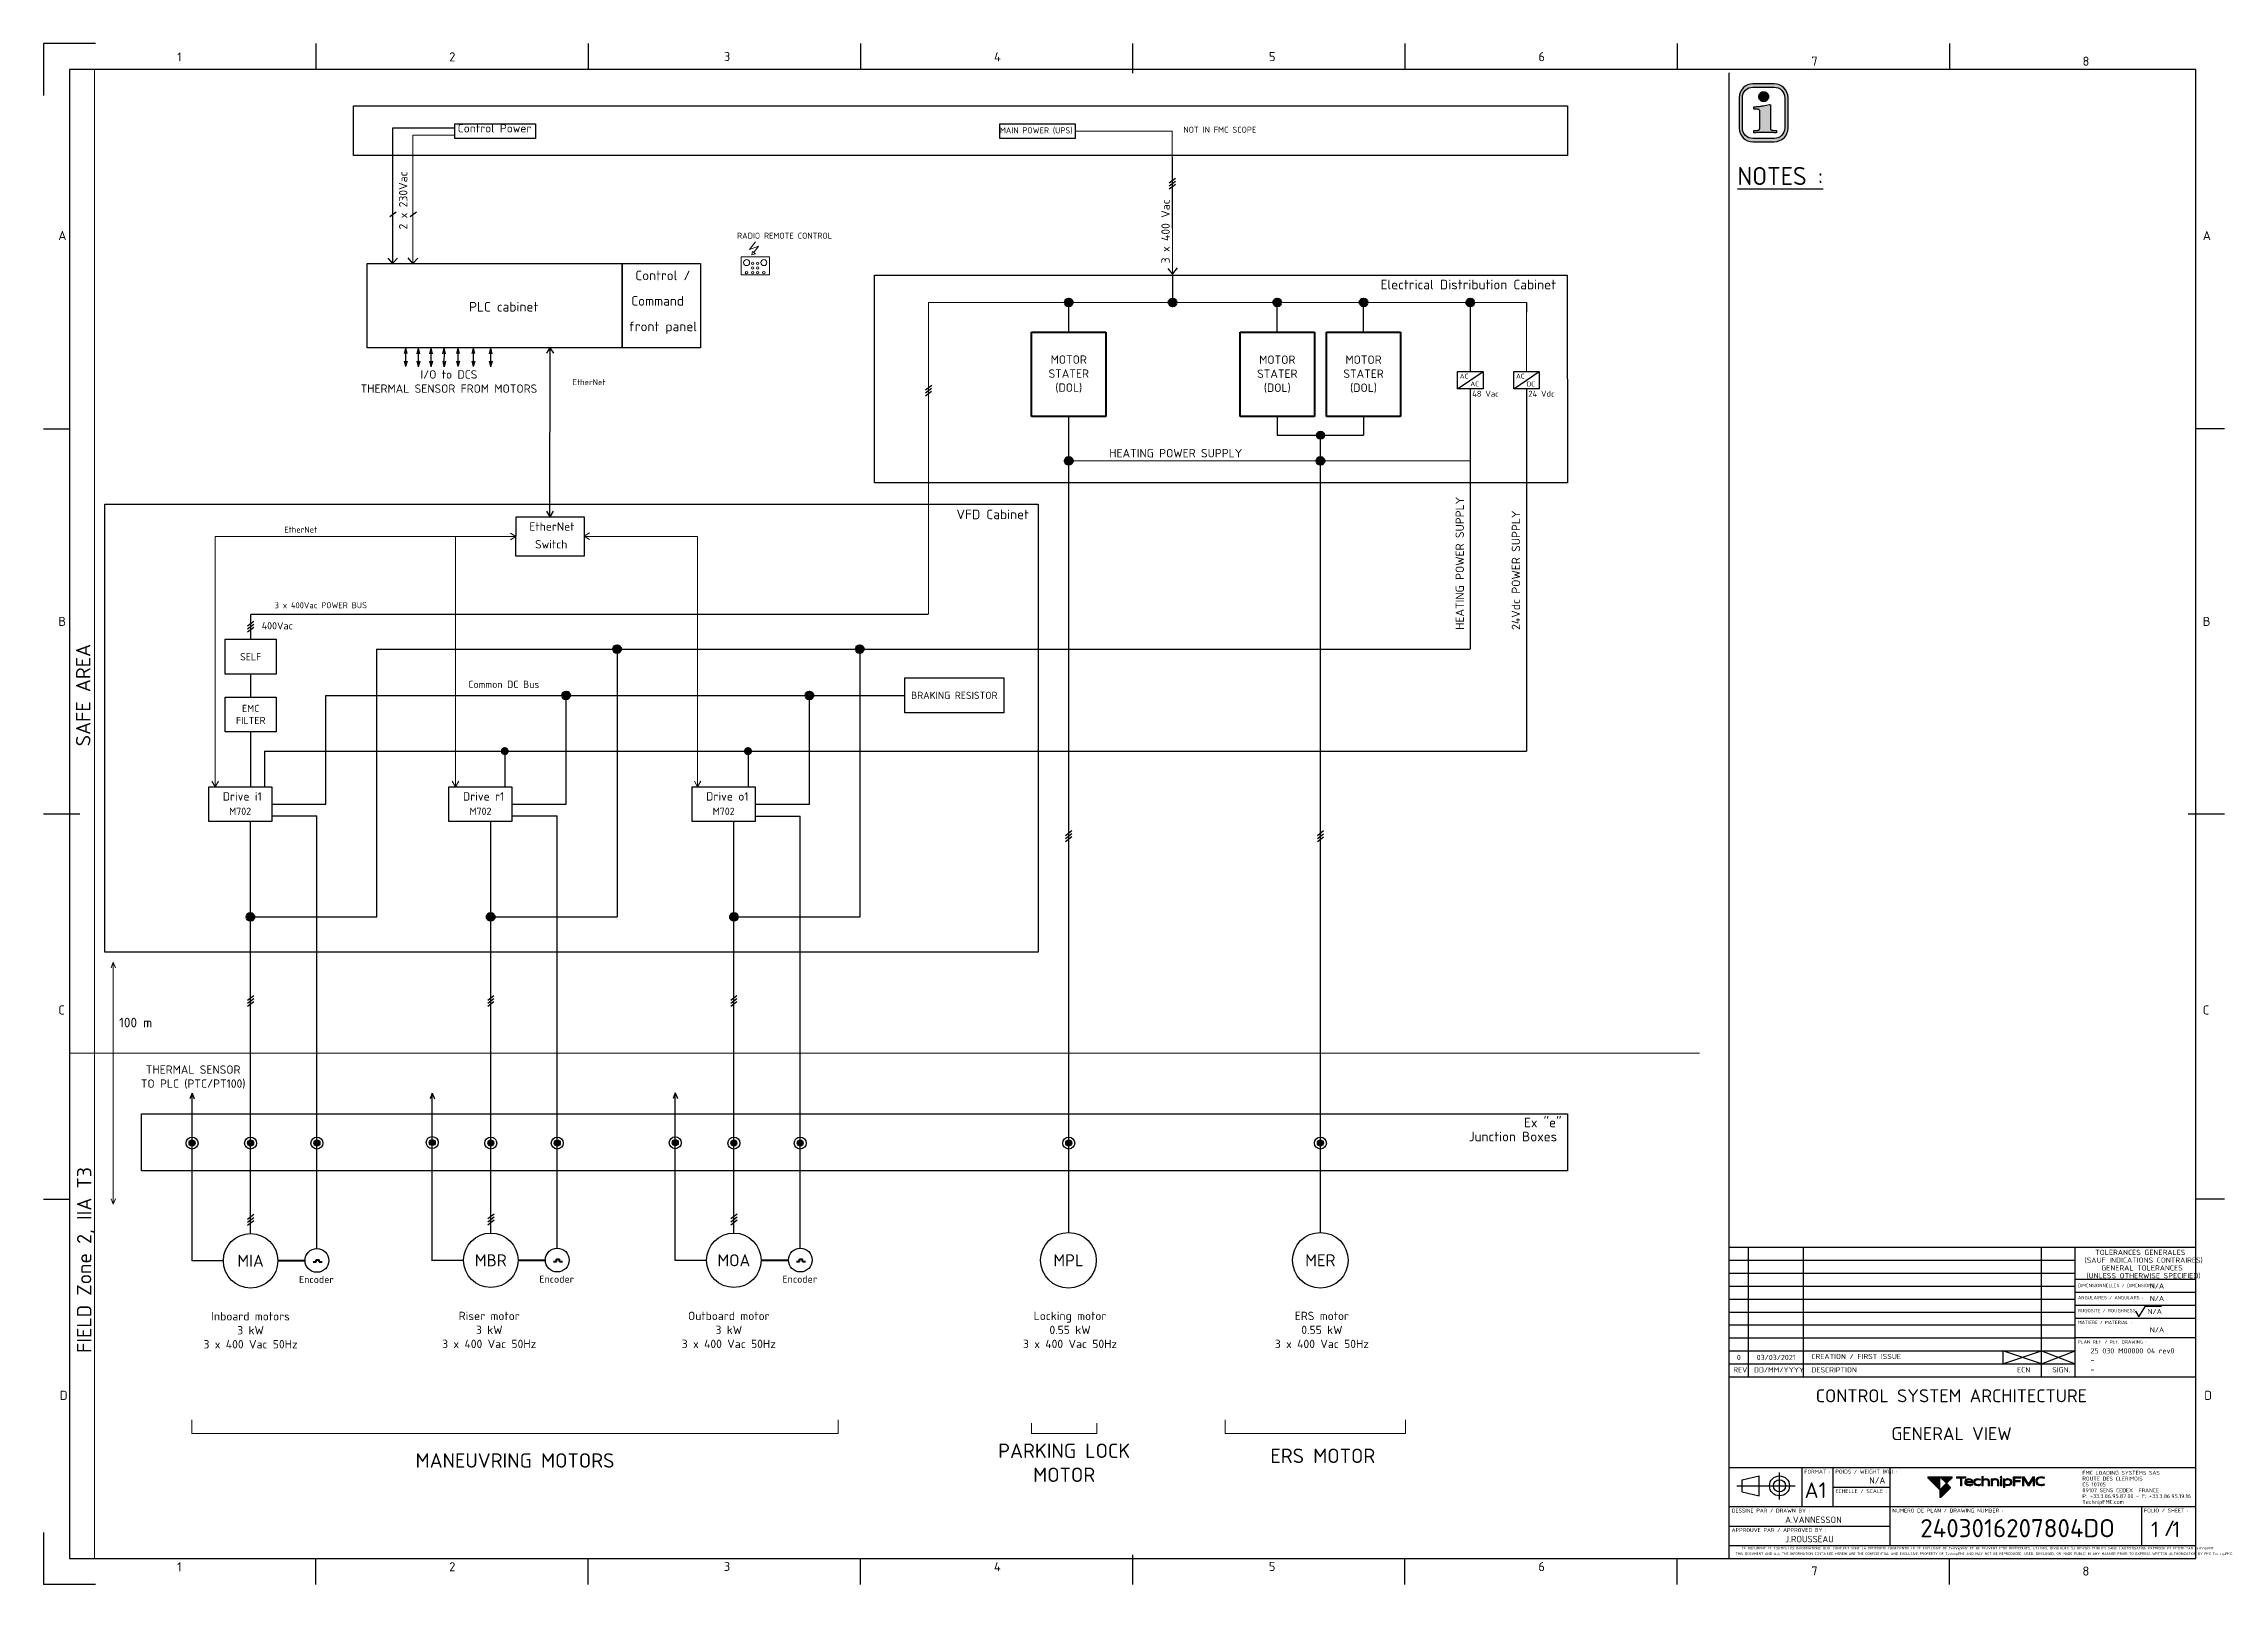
# Paper-space layout 'Layout1' of a CAD drawing. Extents: x 1.12 to 10.21, y 0.8 to 7.23.
# The model-space entities are those that its viewports show. They can reach past a viewport. Long polylines and large blocks are cut down to what shows.
import ezdxf
from ezdxf.enums import TextEntityAlignment as Align
from ezdxf.lldxf.tags import DXFTag

# ---------------------------------------------------------------- set-up
doc = ezdxf.new("R2010")
doc.units = 0
for name, pattern in [('Fin', [0]), ('PHANTOM2', [1.25, 0.625, -0.125, 0.125, -0.125, 0.125, -0.125]), ('Tiret', [1, 0.25, -0.25, 0.25, -0.25])]:
    doc.linetypes.add(name, pattern=pattern)
for name, color, linetype in [('01', 7, 'Continuous'), ('36', 7, 'Continuous'), ('37', 7, 'Continuous'), ('39', 7, 'Continuous'), ('A', 1, 'Fin'), ('Artwork', 7, 'Continuous'), ('CAVOTEC RADIO', 7, 'Continuous'), ('DCS', 40, 'Fin'), ('Défaut', 7, 'Continuous'), ('Ensembles', 4, 'Continuous'), ('ERS', 30, 'Continuous'), ('Level_2', 7, 'Continuous'), ('Locking Devices', 43, 'Continuous'), ('MAIN POWER', 1, 'Fin'), ('Maneuvre motion', 220, 'Continuous'), ('NOTES_INFOS', 7, 'Continuous'), ('PLC Network', 84, 'PHANTOM2'), ('PLC SIMPLE', 134, 'Continuous'), ('RED_14_THHN', 20, 'Continuous'), ('TEXTE', 7, 'Continuous'), ('WIRENO', 72, 'Continuous')]:
    doc.layers.add(name, color=color, linetype=linetype)
doc.styles.add('SEACAD_Solid_Edge_ANSIB', font='')
doc.styles.get("Standard").update_dxf_attribs({"font": 'isocpeur.ttf'})
doc.styles.get('SEACAD_Solid_Edge_ANSIB').set_extended_font_data('Solid Edge ANSI', bold=True)
tags = doc.linetypes.add('DASHDOT2', pattern=[12.7, 6.35, -3.175, 0, -3.175]).pattern_tags.tags
tags[10:11] = [DXFTag(74, 4), DXFTag(75, 0), DXFTag(340, '0'), DXFTag(46, 0.0), DXFTag(50, 0.0), DXFTag(44, 0.0), DXFTag(45, 0.0)]
tags[8:9] = [DXFTag(74, 4), DXFTag(75, 0), DXFTag(340, '0'), DXFTag(46, 0.0), DXFTag(50, 0.0), DXFTag(44, 0.0), DXFTag(45, 0.0)]
tags[6:7] = [DXFTag(74, 4), DXFTag(75, 0), DXFTag(340, '0'), DXFTag(46, 0.0), DXFTag(50, 0.0), DXFTag(44, 0.0), DXFTag(45, 0.0)]
tags[4:5] = [DXFTag(74, 4), DXFTag(75, 0), DXFTag(340, '0'), DXFTag(46, 0.0), DXFTag(50, 0.0), DXFTag(44, 0.0), DXFTag(45, 0.0)]
doc.linetypes.add('RAILS', pattern='A,0.15,[130,ltypeshp.shx,S=0.25,R=0,X=0,Y=0],0.15', length=0.3)

psp = doc.layouts.get("Layout1")

# ---------------------------------------------------------------- texts
at = {"layer": 'NOTES_INFOS', "color": 7, "linetype": 'Continuous', "style": 'SEACAD_Solid_Edge_ANSIB'}
psp.add_text('%%uNOTES :', height=0.07541, dxfattribs=at).set_placement((8.1809, 6.7115), align=Align.TOP_LEFT)

msp = doc.modelspace()

# ---------------------------------------------------------------- texts
msp.add_text('FIELD Zone 2, IIA T3', height=12, rotation=90).set_placement((96.7, 175.7), align=Align.MIDDLE_CENTER)
at = {"layer": 'A', "color": 1, "linetype": 'Continuous'}
msp.add_text('3 x 400Vac POWER BUS', height=5, dxfattribs=at).set_placement((255.5, 718.8))
at = {"layer": 'A', "color": 0}
for s, height, p in [('400Vac', 6, (244.7, 701.2)), ('Drive i1', 7, (212.2, 558.5)), ('Drive r1', 7, (412.4, 558.5)), ('Drive o1', 7, (615.1, 558.5)), ('Encoder', 6, (275.8, 156.5)), ('Encoder', 6, (476.1, 156.8)), ('Encoder', 6, (678.7, 156.8))]:
    msp.add_text(s, height=height, dxfattribs=at).set_placement(p)
for s, height, p in [('BRAKING RESISTOR', 6, (821.9, 646.2)), ('MIA', 10, (235.4, 175.1)), ('MBR', 10, (435.6, 175.5)), ('MOA', 10, (638.2, 175.5)), ('MPL', 10, (917.1, 175.5)), ('MER', 10, (1127, 175.5))]:
    msp.add_text(s, height=height, dxfattribs=at).set_placement(p, align=Align.MIDDLE_CENTER)
for p in [(226.7, 546.6), (427, 546.6), (629.7, 546.6)]:
    msp.add_text('M702', height=6, dxfattribs=at).set_placement(p, align=Align.CENTER)
at = {"layer": 'A', "color": 4}
msp.add_text('100 m', height=8, dxfattribs=at).set_placement((125.8, 369.6))
at = {"layer": 'A', "color": 0, "attachment_point": 5}
for s, width, insert, char_height in [('SELF', 40.893, (235.5, 678.4), 6), ('EMC\\PFILTER', 40.893, (235.5, 630.3), 6), ('Inboard motors\\P3 kW\\P3 x 400 Vac 50Hz', 104.557, (235.4, 117.2), 7), ('Riser motor\\P3 kW\\P3 x 400 Vac 50Hz', 104.557, (434.3, 117.5), 7), ('Outboard motor\\P3 kW\\P3 x 400 Vac 50Hz', 104.557, (634, 117.5), 7), ('Locking motor\\P0.55 kW\\P3 x 400 Vac 50Hz', 104.557, (918.4, 117.5), 7), ('ERS motor\\P0.55 kW\\P3 x 400 Vac 50Hz', 104.557, (1128.3, 117.5), 7)]:
    msp.add_mtext_dynamic_manual_height_columns(s, width=width, gutter_width=175, heights=[0], dxfattribs=dict(at, insert=insert, char_height=char_height))
at = {"layer": 'A', "color": 0, "linetype": 'Continuous', "lineweight": 13, "insert": (416.8, 658.4), "char_height": 6, "width": 184.282, "attachment_point": 1}
msp.add_mtext('Common DC Bus', dxfattribs=at)
at = {"layer": 'CAVOTEC RADIO', "lineweight": 13}
msp.add_text('RADIO REMOTE CONTROL', height=5, dxfattribs=at).set_placement((680.5, 1026.7), align=Align.CENTER)
at = {"layer": 'Ensembles'}
msp.add_text('Electrical Distribution Cabinet', height=8, dxfattribs=at).set_placement((1323.4, 984.5), align=Align.RIGHT)
for s, p in [('VFD Cabinet', (823.7, 793)), ('Ex "e" ', (1296.8, 286.3)), ('Junction Boxes', (1250.7, 274.6))]:
    msp.add_text(s, height=8, dxfattribs=at).set_placement(p)
at = {"layer": 'ERS', "color": 0}
msp.add_text('ERS MOTOR', height=12, dxfattribs=at).set_placement((1129.1, 6.6), align=Align.CENTER)
at = {"layer": 'Locking Devices', "color": 0, "insert": (913.5, 6.8), "char_height": 12, "attachment_point": 5}
msp.add_mtext_dynamic_manual_height_columns('PARKING LOCK \\PMOTOR', width=172.339, gutter_width=175, heights=[0], dxfattribs=at)
at = {"layer": 'MAIN POWER'}
for s, p in [('Control Power', (408, 1115.2)), ('HEATING POWER SUPPLY', (951.1, 844.5))]:
    msp.add_text(s, height=7, dxfattribs=at).set_placement(p)
at = {"layer": 'MAIN POWER', "color": 0}
for s, p in [('MAIN POWER (UPS) ', (859.9, 1114.5)), ('NOT IN FMC SCOPE', (1012.9, 1115))]:
    msp.add_text(s, height=5, dxfattribs=at).set_placement(p)
at = {"layer": 'MAIN POWER'}
for s, p in [('2 x 230Vac', (366.1, 1034.4)), ('3 x 400 Vac', (1001.5, 1006.2)), ('HEATING POWER SUPPLY', (1246.7, 700.8)), ('24Vdc POWER SUPPLY', (1293.5, 700.8))]:
    msp.add_text(s, height=7, rotation=90, dxfattribs=at).set_placement(p)
at = {"layer": 'MAIN POWER', "char_height": 7, "attachment_point": 2}
for insert in [(917.3, 929.5), (1091.1, 929.4), (1163, 929.4)]:
    msp.add_mtext_dynamic_manual_height_columns('MOTOR\\PSTATER\\P(DOL)', width=49.997, gutter_width=175, heights=[0], dxfattribs=dict(at, insert=insert))
at = {"layer": 'Maneuvre motion', "color": 7}
msp.add_text('MANEUVRING MOTORS', height=12, dxfattribs=at).set_placement((455.8, 2.7), align=Align.CENTER)
at = {"layer": 'PLC Network', "ltscale": 20}
for s, height, p in [('EtherNet', 5, (503.8, 904.7)), ('EtherNet ', 7, (467.7, 783.4)), ('Switch', 7, (472.5, 768.6))]:
    msp.add_text(s, height=height, dxfattribs=at).set_placement(p)
at = {"layer": 'PLC Network'}
msp.add_text('EtherNet', height=5, dxfattribs=at).set_placement((263.5, 781.8))
at = {"layer": 'PLC SIMPLE'}
for s, height, p in [('Control /', 8, (579, 992.1)), ('Command', 8, (574.6, 970.9)), ('front panel', 8, (579, 949.6)), ('I/O to DCS', 7, (400.7, 910.1)), ('THERMAL SENSOR FROM MOTORS', 7, (400.7, 898.3))]:
    msp.add_text(s, height=height, dxfattribs=at).set_placement(p, align=Align.CENTER)
msp.add_text('PLC cabinet', height=8, dxfattribs=at).set_placement((417.5, 966))
at = {"layer": 'PLC SIMPLE', "insert": (187.5, 337.9), "char_height": 7, "attachment_point": 2}
msp.add_mtext_dynamic_manual_height_columns('THERMAL SENSOR\\PTO PLC (PTC/PT100)', width=94.783, gutter_width=175, heights=[0], dxfattribs=at)
at = {"layer": 'RED_14_THHN'}
for s, height, p in [('AC', 4, (1243.2, 910.2)), ('AC', 4, (1290.1, 910.2)), ('AC', 4, (1252, 903.7)), ('48 Vac', 5, (1253.6, 895)), ('DC', 4, (1298.9, 903.7)), ('24 Vdc', 5, (1300.4, 895))]:
    msp.add_text(s, height=height, dxfattribs=at).set_placement(p)
at = {"layer": 'TEXTE'}
msp.add_text('SAFE AREA', height=12, rotation=90, dxfattribs=at).set_placement((95.9, 646.4), align=Align.MIDDLE_CENTER)

# ---------------------------------------------------------------- blocks, each defined once
blk = doc.blocks.new('INFO_LOGO')
at = {"layer": 'Level_2', "linetype": 'Continuous'}
h = blk.add_hatch(color=7, dxfattribs=at)
edge = h.paths.add_edge_path()
edge.add_line((-1.48, -2.81), (-1.48, -8.68))
edge.add_arc((1.19, -8.68), 2.67, 180, 270.0524)
edge.add_line((1.19, -11.35), (5.33, -11.34))
edge.add_arc((5.32, -8.68), 2.67, 270.0524, 360)
edge.add_line((7.99, -8.68), (7.99, -2.81))
edge.add_arc((5.32, -2.81), 2.67, 0, 90)
edge.add_line((5.32, -0.14), (1.19, -0.14))
edge.add_arc((1.19, -2.81), 2.67, 90, 180)
edge = h.paths.add_edge_path()
edge.add_line((-0.84, -2.81), (-0.84, -8.68))
edge.add_arc((1.19, -8.68), 2.03, 180, 270.0524)
edge.add_line((1.19, -10.71), (5.32, -10.71))
edge.add_arc((5.32, -8.68), 2.03, 270.0524, 360)
edge.add_line((7.35, -8.68), (7.35, -2.81))
edge.add_arc((5.32, -2.81), 2.03, 0, 90)
edge.add_line((5.32, -0.78), (1.19, -0.78))
edge.add_arc((1.19, -2.81), 2.03, 90, 180)
for points in [[(2.1, -5.06), (2.21, -5.07), (2.3, -5.09), (2.37, -5.12), (2.42, -5.16), (2.47, -5.22), (2.5, -5.3), (2.51, -5.4), (2.53, -5.53), (2.53, -5.68), (2.53, -5.87), (2.53, -5.87), (2.53, -8.4), (2.53, -8.48), (2.53, -8.56), (2.53, -8.62), (2.52, -8.68), (2.52, -8.74), (2.51, -8.79), (2.5, -8.83), (2.49, -8.87), (2.48, -8.91), (2.47, -8.95), (2.45, -8.98), (2.43, -9.01), (2.4, -9.04), (2.36, -9.06), (2.31, -9.08), (2.26, -9.1), (2.19, -9.11), (2.12, -9.13), (2.03, -9.14), (1.93, -9.14), (1.35, -9.17), (1.35, -9.6), (1.56, -9.59), (1.78, -9.59), (1.99, -9.58), (2.2, -9.58), (2.42, -9.57), (2.63, -9.57), (2.85, -9.57), (3.06, -9.56), (3.28, -9.56), (3.5, -9.56), (3.75, -9.56), (3.99, -9.56), (4.22, -9.57), (4.45, -9.57), (4.67, -9.57), (4.89, -9.58), (5.11, -9.58), (5.32, -9.59), (5.54, -9.59), (5.75, -9.6), (5.75, -9.17), (5.17, -9.14), (5.07, -9.14), (4.98, -9.13), (4.91, -9.11), (4.84, -9.1), (4.79, -9.08), (4.74, -9.06), (4.71, -9.04), (4.68, -9.01), (4.65, -8.98), (4.63, -8.95), (4.62, -8.91), (4.61, -8.87), (4.6, -8.83), (4.59, -8.79), (4.58, -8.74), (4.58, -8.68), (4.57, -8.62), (4.57, -8.56), (4.57, -8.48), (4.57, -8.4), (4.57, -4.18), (4.4, -4.11), (3.23, -4.36), (3.05, -4.4), (2.86, -4.43), (2.67, -4.46), (2.49, -4.49), (2.3, -4.51), (2.11, -4.53), (1.92, -4.55), (1.73, -4.57), (1.54, -4.59), (1.35, -4.6), (1.35, -5.02)], [(3.71, -3.47), (3.83, -3.39), (3.95, -3.29), (4.04, -3.18), (4.12, -3.06), (4.18, -2.93), (4.22, -2.78), (4.23, -2.63), (4.22, -2.46), (4.18, -2.31), (4.13, -2.17), (4.05, -2.04), (3.95, -1.93), (3.84, -1.84), (3.72, -1.76), (3.58, -1.71), (3.43, -1.67), (3.28, -1.66), (3.12, -1.67), (2.97, -1.71), (2.83, -1.76), (2.71, -1.84), (2.6, -1.93), (2.5, -2.04), (2.43, -2.17), (2.37, -2.31), (2.33, -2.46), (2.32, -2.63), (2.33, -2.78), (2.37, -2.93), (2.43, -3.06), (2.51, -3.18), (2.61, -3.29), (2.72, -3.39), (2.84, -3.47), (2.98, -3.52), (3.13, -3.56), (3.28, -3.57), (3.43, -3.56), (3.57, -3.52)]]:
    blk.add_hatch(color=7, dxfattribs=at).paths.add_polyline_path(points)
at = {"layer": 'Level_2', "color": 7, "linetype": 'Continuous'}
for points in [[(5.32, -0.14), (1.19, -0.14, 0.414214), (-1.48, -2.81), (-1.48, -8.68, 0.414482), (1.19, -11.35), (5.33, -11.34, 0.413946), (7.99, -8.68), (7.99, -2.81, 0.414214), (5.32, -0.14, 0.414214)], [(5.32, -10.71), (1.19, -10.71, -0.414482), (-0.84, -8.68), (-0.84, -2.81, -0.414214), (1.19, -0.78), (5.32, -0.78, -0.414214), (7.35, -2.81), (7.35, -8.68, -0.413946), (5.32, -10.71, -0.413946)]]:
    blk.add_lwpolyline(points, format="xyb", close=True, dxfattribs=at)
for points in [[(1.35, -9.6), (1.35, -9.17), (1.93, -9.14), (2.03, -9.14), (2.12, -9.13), (2.19, -9.11), (2.26, -9.1), (2.31, -9.08), (2.36, -9.06), (2.4, -9.04), (2.43, -9.01), (2.45, -8.98), (2.47, -8.95), (2.48, -8.91), (2.49, -8.87), (2.5, -8.83), (2.51, -8.79), (2.52, -8.74), (2.52, -8.68), (2.53, -8.62), (2.53, -8.56), (2.53, -8.48), (2.53, -8.4), (2.53, -5.87), (2.53, -5.87), (2.53, -5.68), (2.53, -5.53), (2.51, -5.4), (2.5, -5.3), (2.47, -5.22), (2.42, -5.16), (2.37, -5.12), (2.3, -5.09), (2.21, -5.07), (2.1, -5.06), (1.35, -5.02), (1.35, -4.6), (1.54, -4.59), (1.73, -4.57), (1.92, -4.55), (2.11, -4.53), (2.3, -4.51), (2.49, -4.49), (2.67, -4.46), (2.86, -4.43), (3.05, -4.4), (3.23, -4.36), (4.4, -4.11), (4.57, -4.18), (4.57, -8.4), (4.57, -8.48), (4.57, -8.56), (4.57, -8.62), (4.58, -8.68), (4.58, -8.74), (4.59, -8.79), (4.6, -8.83), (4.61, -8.87), (4.62, -8.91), (4.63, -8.95), (4.65, -8.98), (4.68, -9.01), (4.71, -9.04), (4.74, -9.06), (4.79, -9.08), (4.84, -9.1), (4.91, -9.11), (4.98, -9.13), (5.07, -9.14), (5.17, -9.14), (5.75, -9.17), (5.75, -9.6), (5.54, -9.59), (5.32, -9.59), (5.11, -9.58), (4.89, -9.58), (4.67, -9.57), (4.45, -9.57), (4.22, -9.57), (3.99, -9.56), (3.75, -9.56), (3.5, -9.56), (3.28, -9.56), (3.06, -9.56), (2.85, -9.57), (2.63, -9.57), (2.42, -9.57), (2.2, -9.58), (1.99, -9.58), (1.78, -9.59), (1.56, -9.59), (1.35, -9.6)], [(3.28, -3.57), (3.13, -3.56), (2.98, -3.52), (2.84, -3.47), (2.72, -3.39), (2.61, -3.29), (2.51, -3.18), (2.43, -3.06), (2.37, -2.93), (2.33, -2.78), (2.32, -2.63), (2.33, -2.46), (2.37, -2.31), (2.43, -2.17), (2.5, -2.04), (2.6, -1.93), (2.71, -1.84), (2.83, -1.76), (2.97, -1.71), (3.12, -1.67), (3.28, -1.66), (3.43, -1.67), (3.58, -1.71), (3.72, -1.76), (3.84, -1.84), (3.95, -1.93), (4.05, -2.04), (4.13, -2.17), (4.18, -2.31), (4.22, -2.46), (4.23, -2.63), (4.22, -2.78), (4.18, -2.93), (4.12, -3.06), (4.04, -3.18), (3.95, -3.29), (3.83, -3.39), (3.71, -3.47), (3.57, -3.52), (3.43, -3.56), (3.28, -3.57)]]:
    blk.add_lwpolyline(points, close=True, dxfattribs=at)
blk = doc.blocks.new('block 3')
at = {"layer": 'Artwork', "true_color": 0x231f20}
h = blk.add_hatch(color=250, dxfattribs=at)
h.dxf.hatch_style = 2
h.paths.add_polyline_path([(26.66, -22.56), (23.12, -22.56), (23.1, -23.08), (24.6, -23.08), (24.6, -25.98), (25.16, -25.98), (25.16, -23.08), (26.67, -23.08)])
h = blk.add_hatch(color=250, dxfattribs=at)
h.dxf.hatch_style = 2
edge = h.paths.add_edge_path()
edge.add_spline(control_points=[(27.87, -23.23), (26.92, -23.23), (26.3, -23.75), (26.3, -24.56), (26.3, -25.24), (26.6, -26.05), (28.02, -26.05), (28.47, -26.05), (28.85, -25.96), (29.21, -25.77), (29.21, -25.77), (29.27, -25.75), (29.27, -25.75), (29.27, -25.75), (29.2, -25.29), (29.2, -25.29), (29.2, -25.29), (29.09, -25.34), (29.09, -25.34), (28.75, -25.49), (28.42, -25.56), (28.06, -25.56), (27.34, -25.56), (26.94, -25.32), (26.85, -24.83), (26.85, -24.83), (29.33, -24.83), (29.33, -24.83), (29.33, -24.83), (29.36, -24.68), (29.36, -24.68), (29.38, -24.63), (29.38, -24.55), (29.38, -24.51), (29.38, -23.75), (28.77, -23.23), (27.87, -23.23)], knot_values=[0, 0, 0, 0, 1, 1, 1, 2, 2, 2, 3, 3, 3, 4, 4, 4, 5, 5, 5, 6, 6, 6, 7, 7, 7, 8, 8, 8, 9, 9, 9, 10, 10, 10, 11, 11, 11, 12, 12, 12, 12], degree=3, periodic=0)
edge = h.paths.add_edge_path()
edge.add_spline(control_points=[(26.84, -24.34), (26.92, -23.93), (27.28, -23.71), (27.87, -23.71), (28.43, -23.71), (28.81, -23.95), (28.87, -24.34), (28.87, -24.34), (26.84, -24.34), (26.84, -24.34)], knot_values=[0, 0, 0, 0, 1, 1, 1, 2, 2, 2, 3, 3, 3, 3], degree=3, periodic=0)
h = blk.add_hatch(color=250, dxfattribs=at)
h.dxf.hatch_style = 2
edge = h.paths.add_edge_path()
edge.add_spline(control_points=[(32.19, -25.35), (31.98, -25.48), (31.67, -25.56), (31.34, -25.56), (30.59, -25.56), (30.22, -25.25), (30.22, -24.63), (30.22, -24.02), (30.58, -23.73), (31.34, -23.73), (31.62, -23.73), (31.92, -23.79), (32.17, -23.9), (32.17, -23.9), (32.28, -23.94), (32.28, -23.94), (32.28, -23.94), (32.33, -23.45), (32.33, -23.45), (32.33, -23.45), (32.27, -23.43), (32.27, -23.43), (31.97, -23.3), (31.62, -23.24), (31.27, -23.24), (30.25, -23.24), (29.67, -23.75), (29.67, -24.63), (29.67, -25.53), (30.25, -26.05), (31.27, -26.05), (31.66, -26.05), (32.05, -25.95), (32.32, -25.78), (32.32, -25.78), (32.37, -25.75), (32.37, -25.75), (32.37, -25.75), (32.31, -25.28), (32.31, -25.28), (32.31, -25.28), (32.19, -25.35), (32.19, -25.35)], knot_values=[0, 0, 0, 0, 1, 1, 1, 2, 2, 2, 3, 3, 3, 4, 4, 4, 5, 5, 5, 6, 6, 6, 7, 7, 7, 8, 8, 8, 9, 9, 9, 10, 10, 10, 11, 11, 11, 12, 12, 12, 13, 13, 13, 14, 14, 14, 14], degree=3, periodic=0)
h = blk.add_hatch(color=250, dxfattribs=at)
h.dxf.hatch_style = 2
edge = h.paths.add_edge_path()
edge.add_spline(control_points=[(34.47, -23.23), (34.07, -23.23), (33.7, -23.35), (33.43, -23.56), (33.43, -23.56), (33.43, -23.39), (33.43, -23.39), (33.43, -23.39), (33.43, -22.37), (33.43, -22.37), (33.43, -22.37), (32.9, -22.42), (32.9, -22.42), (32.9, -22.42), (32.9, -25.98), (32.9, -25.98), (32.9, -25.98), (33.43, -25.98), (33.43, -25.98), (33.43, -25.98), (33.43, -24.09), (33.43, -24.09), (33.59, -23.91), (33.96, -23.73), (34.38, -23.73), (35, -23.73), (35.31, -23.97), (35.31, -24.47), (35.31, -24.47), (35.31, -25.98), (35.31, -25.98), (35.31, -25.98), (35.84, -25.98), (35.84, -25.98), (35.84, -25.98), (35.84, -24.47), (35.84, -24.47), (35.84, -23.67), (35.35, -23.23), (34.47, -23.23)], knot_values=[0, 0, 0, 0, 1, 1, 1, 2, 2, 2, 3, 3, 3, 4, 4, 4, 5, 5, 5, 6, 6, 6, 7, 7, 7, 8, 8, 8, 9, 9, 9, 10, 10, 10, 11, 11, 11, 12, 12, 12, 13, 13, 13, 13], degree=3, periodic=0)
h = blk.add_hatch(color=250, dxfattribs=at)
h.dxf.hatch_style = 2
edge = h.paths.add_edge_path()
edge.add_spline(control_points=[(38.02, -23.23), (37.6, -23.23), (37.2, -23.36), (36.92, -23.58), (36.92, -23.58), (36.85, -23.27), (36.85, -23.27), (36.85, -23.27), (36.45, -23.3), (36.45, -23.3), (36.45, -23.3), (36.45, -25.98), (36.45, -25.98), (36.45, -25.98), (36.98, -25.98), (36.98, -25.98), (36.98, -25.98), (36.98, -24.09), (36.98, -24.09), (37.2, -23.86), (37.62, -23.73), (37.93, -23.73), (38.56, -23.73), (38.86, -23.97), (38.86, -24.47), (38.86, -24.47), (38.86, -25.98), (38.86, -25.98), (38.86, -25.98), (39.39, -25.98), (39.39, -25.98), (39.39, -25.98), (39.39, -24.47), (39.39, -24.47), (39.39, -23.67), (38.9, -23.23), (38.02, -23.23)], knot_values=[0, 0, 0, 0, 1, 1, 1, 2, 2, 2, 3, 3, 3, 4, 4, 4, 5, 5, 5, 6, 6, 6, 7, 7, 7, 8, 8, 8, 9, 9, 9, 10, 10, 10, 11, 11, 11, 12, 12, 12, 12], degree=3, periodic=0)
h = blk.add_hatch(color=250, dxfattribs=at)
h.dxf.hatch_style = 2
edge = h.paths.add_edge_path()
edge.add_spline(control_points=[(40.58, -22.64), (40.58, -22.81), (40.45, -22.94), (40.28, -22.94), (40.12, -22.94), (39.98, -22.81), (39.98, -22.64), (39.98, -22.48), (40.12, -22.34), (40.28, -22.34), (40.45, -22.34), (40.58, -22.48), (40.58, -22.64)], knot_values=[0, 0, 0, 0, 1, 1, 1, 2, 2, 2, 3, 3, 3, 4, 4, 4, 4], degree=3, periodic=0)
h = blk.add_hatch(color=250, dxfattribs=at)
h.dxf.hatch_style = 2
h.paths.add_polyline_path([(40.01, -25.98), (40.54, -25.98), (40.54, -25.84), (40.54, -23.27), (40.01, -23.31)])
h = blk.add_hatch(color=250, dxfattribs=at)
h.dxf.hatch_style = 2
edge = h.paths.add_edge_path()
edge.add_spline(control_points=[(42.88, -23.23), (42.42, -23.23), (42.03, -23.35), (41.73, -23.58), (41.73, -23.58), (41.66, -23.29), (41.66, -23.29), (41.66, -23.29), (41.24, -23.31), (41.24, -23.31), (41.24, -23.31), (41.24, -26.64), (41.24, -26.64), (41.24, -26.64), (41.79, -26.64), (41.79, -26.64), (41.79, -26.64), (41.79, -25.9), (41.79, -25.9), (41.79, -25.9), (41.79, -25.74), (41.79, -25.74), (42.05, -25.94), (42.4, -26.05), (42.84, -26.05), (43.85, -26.05), (44.41, -25.55), (44.41, -24.64), (44.41, -23.72), (43.88, -23.23), (42.88, -23.23)], knot_values=[0, 0, 0, 0, 1, 1, 1, 2, 2, 2, 3, 3, 3, 4, 4, 4, 5, 5, 5, 6, 6, 6, 7, 7, 7, 8, 8, 8, 9, 9, 9, 10, 10, 10, 10], degree=3, periodic=0)
edge = h.paths.add_edge_path()
edge.add_spline(control_points=[(43.87, -24.65), (43.87, -25.27), (43.51, -25.57), (42.76, -25.57), (42.21, -25.57), (41.92, -25.36), (41.79, -25.21), (41.79, -25.21), (41.79, -24.09), (41.79, -24.09), (42.02, -23.85), (42.36, -23.73), (42.81, -23.73), (43.52, -23.73), (43.87, -24.03), (43.87, -24.65)], knot_values=[0, 0, 0, 0, 1, 1, 1, 2, 2, 2, 3, 3, 3, 4, 4, 4, 5, 5, 5, 5], degree=3, periodic=0)
h = blk.add_hatch(color=250, dxfattribs=at)
h.dxf.hatch_style = 2
h.paths.add_polyline_path([(47.59, -23.99), (45.54, -23.99), (45.54, -23.09), (48.01, -23.09), (48, -22.56), (44.98, -22.56), (44.97, -25.98), (45.54, -25.98), (45.54, -24.52), (47.6, -24.52)])
h = blk.add_hatch(color=250, dxfattribs=at)
h.dxf.hatch_style = 2
h.paths.add_polyline_path([(50.88, -25.32), (49.18, -22.56), (48.59, -22.56), (48.59, -25.98), (49.11, -25.98), (49.11, -23.49), (49.11, -23.45), (50.68, -25.98), (51.07, -25.98), (52.62, -23.45), (52.64, -23.42), (52.64, -25.98), (53.17, -25.98), (53.17, -22.56), (52.58, -22.56)])
h = blk.add_hatch(color=250, dxfattribs=at)
h.dxf.hatch_style = 2
edge = h.paths.add_edge_path()
edge.add_spline(control_points=[(56.91, -25.27), (56.91, -25.27), (56.81, -25.31), (56.81, -25.31), (56.47, -25.46), (56.12, -25.53), (55.77, -25.53), (54.68, -25.53), (54.22, -25.15), (54.22, -24.26), (54.22, -23.4), (54.69, -23.02), (55.74, -23.02), (56.11, -23.02), (56.5, -23.09), (56.8, -23.2), (56.8, -23.2), (56.9, -23.24), (56.9, -23.24), (56.9, -23.24), (56.98, -22.73), (56.98, -22.73), (56.98, -22.73), (56.92, -22.7), (56.92, -22.7), (56.66, -22.6), (56.18, -22.5), (55.74, -22.5), (54, -22.5), (53.64, -23.45), (53.64, -24.26), (53.64, -25.43), (54.36, -26.05), (55.72, -26.05), (56.2, -26.05), (56.66, -25.91), (56.94, -25.78), (56.94, -25.78), (57, -25.75), (57, -25.75), (57, -25.75), (56.91, -25.27), (56.91, -25.27)], knot_values=[0, 0, 0, 0, 1, 1, 1, 2, 2, 2, 3, 3, 3, 4, 4, 4, 5, 5, 5, 6, 6, 6, 7, 7, 7, 8, 8, 8, 9, 9, 9, 10, 10, 10, 11, 11, 11, 12, 12, 12, 13, 13, 13, 14, 14, 14, 14], degree=3, periodic=0)
at = {"layer": 'Artwork', "lineweight": 0}
for points in [[(26.66, -22.56), (23.12, -22.56), (23.1, -23.08), (24.6, -23.08), (24.6, -25.98), (25.16, -25.98), (25.16, -23.08), (26.67, -23.08), (26.66, -22.56)], [(40.01, -25.98), (40.54, -25.98), (40.54, -25.84), (40.54, -23.27), (40.01, -23.31), (40.01, -25.98)], [(47.59, -23.99), (45.54, -23.99), (45.54, -23.09), (48.01, -23.09), (48, -22.56), (44.98, -22.56), (44.97, -25.98), (45.54, -25.98), (45.54, -24.52), (47.6, -24.52), (47.59, -23.99)], [(50.88, -25.32), (49.18, -22.56), (48.59, -22.56), (48.59, -25.98), (49.11, -25.98), (49.11, -23.49), (49.11, -23.45), (50.68, -25.98), (51.07, -25.98), (52.62, -23.45), (52.64, -23.42), (52.64, -25.98), (53.17, -25.98), (53.17, -22.56), (52.58, -22.56), (50.88, -25.32)]]:
    blk.add_lwpolyline(points, dxfattribs=at)
for points, knots in [([(27.87, -23.23), (26.92, -23.23), (26.3, -23.75), (26.3, -24.56), (26.3, -25.24), (26.6, -26.05), (28.02, -26.05), (28.47, -26.05), (28.85, -25.96), (29.21, -25.77), (29.21, -25.77), (29.27, -25.75), (29.27, -25.75), (29.27, -25.75), (29.2, -25.29), (29.2, -25.29), (29.2, -25.29), (29.09, -25.34), (29.09, -25.34), (28.75, -25.49), (28.42, -25.56), (28.06, -25.56), (27.34, -25.56), (26.94, -25.32), (26.85, -24.83), (26.85, -24.83), (29.33, -24.83), (29.33, -24.83), (29.33, -24.83), (29.36, -24.68), (29.36, -24.68), (29.38, -24.63), (29.38, -24.55), (29.38, -24.51), (29.38, -23.75), (28.77, -23.23), (27.87, -23.23)], [0, 0, 0, 0, 1, 1, 1, 2, 2, 2, 3, 3, 3, 4, 4, 4, 5, 5, 5, 6, 6, 6, 7, 7, 7, 8, 8, 8, 9, 9, 9, 10, 10, 10, 11, 11, 11, 12, 12, 12, 12]), ([(26.84, -24.34), (26.92, -23.93), (27.28, -23.71), (27.87, -23.71), (28.43, -23.71), (28.81, -23.95), (28.87, -24.34), (28.87, -24.34), (26.84, -24.34), (26.84, -24.34)], [0, 0, 0, 0, 1, 1, 1, 2, 2, 2, 3, 3, 3, 3]), ([(32.19, -25.35), (31.98, -25.48), (31.67, -25.56), (31.34, -25.56), (30.59, -25.56), (30.22, -25.25), (30.22, -24.63), (30.22, -24.02), (30.58, -23.73), (31.34, -23.73), (31.62, -23.73), (31.92, -23.79), (32.17, -23.9), (32.17, -23.9), (32.28, -23.94), (32.28, -23.94), (32.28, -23.94), (32.33, -23.45), (32.33, -23.45), (32.33, -23.45), (32.27, -23.43), (32.27, -23.43), (31.97, -23.3), (31.62, -23.24), (31.27, -23.24), (30.25, -23.24), (29.67, -23.75), (29.67, -24.63), (29.67, -25.53), (30.25, -26.05), (31.27, -26.05), (31.66, -26.05), (32.05, -25.95), (32.32, -25.78), (32.32, -25.78), (32.37, -25.75), (32.37, -25.75), (32.37, -25.75), (32.31, -25.28), (32.31, -25.28), (32.31, -25.28), (32.19, -25.35), (32.19, -25.35)], [0, 0, 0, 0, 1, 1, 1, 2, 2, 2, 3, 3, 3, 4, 4, 4, 5, 5, 5, 6, 6, 6, 7, 7, 7, 8, 8, 8, 9, 9, 9, 10, 10, 10, 11, 11, 11, 12, 12, 12, 13, 13, 13, 14, 14, 14, 14]), ([(34.47, -23.23), (34.07, -23.23), (33.7, -23.35), (33.43, -23.56), (33.43, -23.56), (33.43, -23.39), (33.43, -23.39), (33.43, -23.39), (33.43, -22.37), (33.43, -22.37), (33.43, -22.37), (32.9, -22.42), (32.9, -22.42), (32.9, -22.42), (32.9, -25.98), (32.9, -25.98), (32.9, -25.98), (33.43, -25.98), (33.43, -25.98), (33.43, -25.98), (33.43, -24.09), (33.43, -24.09), (33.59, -23.91), (33.96, -23.73), (34.38, -23.73), (35, -23.73), (35.31, -23.97), (35.31, -24.47), (35.31, -24.47), (35.31, -25.98), (35.31, -25.98), (35.31, -25.98), (35.84, -25.98), (35.84, -25.98), (35.84, -25.98), (35.84, -24.47), (35.84, -24.47), (35.84, -23.67), (35.35, -23.23), (34.47, -23.23)], [0, 0, 0, 0, 1, 1, 1, 2, 2, 2, 3, 3, 3, 4, 4, 4, 5, 5, 5, 6, 6, 6, 7, 7, 7, 8, 8, 8, 9, 9, 9, 10, 10, 10, 11, 11, 11, 12, 12, 12, 13, 13, 13, 13]), ([(38.02, -23.23), (37.6, -23.23), (37.2, -23.36), (36.92, -23.58), (36.92, -23.58), (36.85, -23.27), (36.85, -23.27), (36.85, -23.27), (36.45, -23.3), (36.45, -23.3), (36.45, -23.3), (36.45, -25.98), (36.45, -25.98), (36.45, -25.98), (36.98, -25.98), (36.98, -25.98), (36.98, -25.98), (36.98, -24.09), (36.98, -24.09), (37.2, -23.86), (37.62, -23.73), (37.93, -23.73), (38.56, -23.73), (38.86, -23.97), (38.86, -24.47), (38.86, -24.47), (38.86, -25.98), (38.86, -25.98), (38.86, -25.98), (39.39, -25.98), (39.39, -25.98), (39.39, -25.98), (39.39, -24.47), (39.39, -24.47), (39.39, -23.67), (38.9, -23.23), (38.02, -23.23)], [0, 0, 0, 0, 1, 1, 1, 2, 2, 2, 3, 3, 3, 4, 4, 4, 5, 5, 5, 6, 6, 6, 7, 7, 7, 8, 8, 8, 9, 9, 9, 10, 10, 10, 11, 11, 11, 12, 12, 12, 12]), ([(40.58, -22.64), (40.58, -22.81), (40.45, -22.94), (40.28, -22.94), (40.12, -22.94), (39.98, -22.81), (39.98, -22.64), (39.98, -22.48), (40.12, -22.34), (40.28, -22.34), (40.45, -22.34), (40.58, -22.48), (40.58, -22.64)], [0, 0, 0, 0, 1, 1, 1, 2, 2, 2, 3, 3, 3, 4, 4, 4, 4]), ([(42.88, -23.23), (42.42, -23.23), (42.03, -23.35), (41.73, -23.58), (41.73, -23.58), (41.66, -23.29), (41.66, -23.29), (41.66, -23.29), (41.24, -23.31), (41.24, -23.31), (41.24, -23.31), (41.24, -26.64), (41.24, -26.64), (41.24, -26.64), (41.79, -26.64), (41.79, -26.64), (41.79, -26.64), (41.79, -25.9), (41.79, -25.9), (41.79, -25.9), (41.79, -25.74), (41.79, -25.74), (42.05, -25.94), (42.4, -26.05), (42.84, -26.05), (43.85, -26.05), (44.41, -25.55), (44.41, -24.64), (44.41, -23.72), (43.88, -23.23), (42.88, -23.23)], [0, 0, 0, 0, 1, 1, 1, 2, 2, 2, 3, 3, 3, 4, 4, 4, 5, 5, 5, 6, 6, 6, 7, 7, 7, 8, 8, 8, 9, 9, 9, 10, 10, 10, 10]), ([(43.87, -24.65), (43.87, -25.27), (43.51, -25.57), (42.76, -25.57), (42.21, -25.57), (41.92, -25.36), (41.79, -25.21), (41.79, -25.21), (41.79, -24.09), (41.79, -24.09), (42.02, -23.85), (42.36, -23.73), (42.81, -23.73), (43.52, -23.73), (43.87, -24.03), (43.87, -24.65)], [0, 0, 0, 0, 1, 1, 1, 2, 2, 2, 3, 3, 3, 4, 4, 4, 5, 5, 5, 5]), ([(56.91, -25.27), (56.91, -25.27), (56.81, -25.31), (56.81, -25.31), (56.47, -25.46), (56.12, -25.53), (55.77, -25.53), (54.68, -25.53), (54.22, -25.15), (54.22, -24.26), (54.22, -23.4), (54.69, -23.02), (55.74, -23.02), (56.11, -23.02), (56.5, -23.09), (56.8, -23.2), (56.8, -23.2), (56.9, -23.24), (56.9, -23.24), (56.9, -23.24), (56.98, -22.73), (56.98, -22.73), (56.98, -22.73), (56.92, -22.7), (56.92, -22.7), (56.66, -22.6), (56.18, -22.5), (55.74, -22.5), (54, -22.5), (53.64, -23.45), (53.64, -24.26), (53.64, -25.43), (54.36, -26.05), (55.72, -26.05), (56.2, -26.05), (56.66, -25.91), (56.94, -25.78), (56.94, -25.78), (57, -25.75), (57, -25.75), (57, -25.75), (56.91, -25.27), (56.91, -25.27)], [0, 0, 0, 0, 1, 1, 1, 2, 2, 2, 3, 3, 3, 4, 4, 4, 5, 5, 5, 6, 6, 6, 7, 7, 7, 8, 8, 8, 9, 9, 9, 10, 10, 10, 11, 11, 11, 12, 12, 12, 13, 13, 13, 14, 14, 14, 14])]:
    blk.add_open_spline(points, degree=3, knots=knots, dxfattribs=at)
blk = doc.blocks.new('block 4')
at = {"layer": 'Artwork', "true_color": 0x231f20}
h = blk.add_hatch(color=250, dxfattribs=at)
h.dxf.hatch_style = 2
edge = h.paths.add_edge_path()
edge.add_spline(control_points=[(16.71, -27.56), (16.71, -27.56), (16.71, -22.56), (16.71, -22.56), (16.71, -22.56), (12.2, -22.56), (12.2, -22.56), (12.02, -22.56), (11.93, -22.77), (12.05, -22.9), (12.05, -22.9), (16.71, -27.56), (16.71, -27.56)], knot_values=[0, 0, 0, 0, 1, 1, 1, 2, 2, 2, 3, 3, 3, 4, 4, 4, 4], degree=3, periodic=0)
h = blk.add_hatch(color=250, dxfattribs=at)
h.dxf.hatch_style = 2
edge = h.paths.add_edge_path()
edge.add_spline(control_points=[(21.23, -22.56), (21.23, -22.56), (16.71, -22.56), (16.71, -22.56), (16.71, -22.56), (19.22, -25.06), (19.22, -25.06), (19.22, -25.06), (21.37, -22.9), (21.37, -22.9), (21.5, -22.77), (21.41, -22.56), (21.23, -22.56)], knot_values=[0, 0, 0, 0, 1, 1, 1, 2, 2, 2, 3, 3, 3, 4, 4, 4, 4], degree=3, periodic=0)
h = blk.add_hatch(color=250, dxfattribs=at)
h.dxf.hatch_style = 2
edge = h.paths.add_edge_path()
edge.add_spline(control_points=[(16.71, -27.56), (16.71, -27.56), (16.71, -27.56), (16.71, -27.56), (16.71, -27.56), (16.71, -27.56), (16.71, -27.56), (16.71, -27.56), (16.71, -27.56), (16.71, -27.56), (16.71, -27.56), (16.71, -27.56), (16.71, -27.56), (16.71, -27.56), (16.71, -30.4), (16.71, -30.4), (16.71, -30.57), (16.93, -30.66), (17.06, -30.54), (17.06, -30.54), (20.66, -26.93), (20.66, -26.93), (20.78, -26.81), (20.78, -26.62), (20.66, -26.51), (20.66, -26.51), (19.22, -25.06), (19.22, -25.06), (19.22, -25.06), (16.71, -27.56), (16.71, -27.56)], knot_values=[0, 0, 0, 0, 1, 1, 1, 2, 2, 2, 3, 3, 3, 4, 4, 4, 5, 5, 5, 6, 6, 6, 7, 7, 7, 8, 8, 8, 9, 9, 9, 10, 10, 10, 10], degree=3, periodic=0)
at = {"layer": 'Artwork', "lineweight": 0}
blk.add_lwpolyline([(19.22, -25.06), (16.71, -22.56), (16.71, -27.56), (19.22, -25.06)], dxfattribs=at)
for points, knots in [([(16.71, -27.56), (16.71, -27.56), (16.71, -22.56), (16.71, -22.56), (16.71, -22.56), (12.2, -22.56), (12.2, -22.56), (12.02, -22.56), (11.93, -22.77), (12.05, -22.9), (12.05, -22.9), (16.71, -27.56), (16.71, -27.56)], [0, 0, 0, 0, 1, 1, 1, 2, 2, 2, 3, 3, 3, 4, 4, 4, 4]), ([(21.23, -22.56), (21.23, -22.56), (16.71, -22.56), (16.71, -22.56), (16.71, -22.56), (19.22, -25.06), (19.22, -25.06), (19.22, -25.06), (21.37, -22.9), (21.37, -22.9), (21.5, -22.77), (21.41, -22.56), (21.23, -22.56)], [0, 0, 0, 0, 1, 1, 1, 2, 2, 2, 3, 3, 3, 4, 4, 4, 4]), ([(16.71, -27.56), (16.71, -27.56), (16.71, -27.56), (16.71, -27.56), (16.71, -27.56), (16.71, -27.56), (16.71, -27.56), (16.71, -27.56), (16.71, -27.56), (16.71, -27.56), (16.71, -27.56), (16.71, -27.56), (16.71, -27.56), (16.71, -27.56), (16.71, -30.4), (16.71, -30.4), (16.71, -30.57), (16.93, -30.66), (17.06, -30.54), (17.06, -30.54), (20.66, -26.93), (20.66, -26.93), (20.78, -26.81), (20.78, -26.62), (20.66, -26.51), (20.66, -26.51), (19.22, -25.06), (19.22, -25.06), (19.22, -25.06), (16.71, -27.56), (16.71, -27.56)], [0, 0, 0, 0, 1, 1, 1, 2, 2, 2, 3, 3, 3, 4, 4, 4, 5, 5, 5, 6, 6, 6, 7, 7, 7, 8, 8, 8, 9, 9, 9, 10, 10, 10, 10])]:
    blk.add_open_spline(points, degree=3, knots=knots, dxfattribs=at)
blk = doc.blocks.new('block 2')
at = {"layer": 'Artwork'}
for name in ['block 4', 'block 3']:
    blk.add_blockref(name, (0, 0), dxfattribs=at)
blk = doc.blocks.new('GRAPH_A1H_PRINCIPAL')
at = {"layer": '01', "color": 7, "linetype": 'Continuous'}
for p, q in [((830, 117.5), (783.5, 117.5)), ((830, 112.5), (783.5, 112.5)), ((830, 107.5), (783.5, 107.5)), ((830, 102.5), (783.5, 102.5)), ((806.69, 105.33), (807.99, 103.08)), ((807.99, 103.08), (810.58, 107.2)), ((810.58, 107.2), (816.77, 107.2)), ((830, 95), (783.5, 95)), ((755.5, 90), (755.5, 85)), ((755.5, 85), (770.5, 90)), ((770.5, 85), (755.5, 90)), ((770.5, 90), (783.5, 85)), ((770.5, 85), (783.5, 90)), ((809, 30), (809, 15)), ((809, 30), (809, 15))]:
    blk.add_line(p, q, dxfattribs=at)
at = {"layer": '36', "color": 7, "linetype": 'DASHDOT2'}
for p, q in [((669.44, 32.69), (669.44, 43.1)), ((653.04, 37.97), (675.51, 37.97))]:
    blk.add_line(p, q, dxfattribs=at)
at = {"layer": '36', "color": 7, "linetype": 'Continuous'}
for p, q in [((655.04, 40.32), (661.53, 41.82)), ((655.04, 35.62), (655.04, 40.32)), ((655.04, 35.62), (661.53, 34.12)), ((661.53, 34.12), (661.53, 41.82))]:
    blk.add_line(p, q, dxfattribs=at)
for radius in [3.85, 2.35]:
    blk.add_circle((669.44, 37.97), radius, dxfattribs=at)
at = {"layer": '37', "color": 7, "linetype": 'Continuous'}
for p, q in [((0, 594), (0, 574)), ((20, 594), (0, 594)), ((105, 594), (105, 584)), ((210, 594), (210, 584)), ((315, 594), (315, 584)), ((420, 582.66), (420, 594)), ((525, 594), (525, 584)), ((630, 594), (630, 584)), ((735, 594), (735, 584)), ((10, 584), (10, 10)), ((830, 584), (10, 584)), ((830, 10), (830, 584)), ((0, 445.5), (10, 445.5)), ((841, 445.5), (830, 445.5)), ((0, 297), (14, 297)), ((827, 297), (841, 297)), ((0, 148.5), (10, 148.5)), ((841, 148.5), (830, 148.5)), ((0, 20), (0, 0)), ((10, 10), (830, 10)), ((105, 0), (105, 10)), ((210, 0), (210, 10)), ((315, 0), (315, 10)), ((420, 0), (420, 11.34)), ((525, 0), (525, 10)), ((630, 0), (630, 10)), ((735, 0), (735, 10)), ((20, 0), (0, 0))]:
    blk.add_line(p, q, dxfattribs=at)
blk.add_point((420, 584), dxfattribs=at)
at = {"layer": '39', "color": 7, "linetype": 'Continuous'}
for p, q in [((650, 80), (650, 130)), ((650, 130), (830, 130)), ((657.5, 80), (657.5, 130)), ((678.75, 80), (678.75, 130)), ((770.5, 80), (770.5, 130)), ((783.5, 80), (783.5, 130)), ((830, 80), (830, 130)), ((650, 125), (783.5, 125)), ((650, 120), (783.5, 120)), ((650, 115), (783.5, 115)), ((650, 110), (783.5, 110)), ((650, 105), (783.5, 105)), ((650, 100), (783.5, 100)), ((650, 95), (783.5, 95)), ((650, 90), (783.5, 90)), ((650, 85), (783.5, 85)), ((650, 80), (830, 80)), ((650, 10), (650, 80)), ((650, 80), (830, 80)), ((830, 10), (830, 80)), ((650, 45), (830, 45)), ((678, 45), (678, 30)), ((690, 45), (690, 30)), ((712, 45), (712, 15)), ((690, 37.5), (712, 37.5)), ((650, 30), (722, 30)), ((712, 30), (830, 30)), ((650, 22.5), (712, 22.5)), ((650, 15), (830, 15)), ((650, 10), (830, 10))]:
    blk.add_line(p, q, dxfattribs=at)
at = {"layer": 'Artwork'}
blk.add_blockref('block 2', (714.6, 64.03), dxfattribs=at)
at = {"color": 7, "linetype": 'Continuous', "lineweight": 30}
blk.add_text('/', height=6, dxfattribs=at).set_placement((817.7, 21.63), align=Align.MIDDLE_LEFT)
at = {"color": 3, "linetype": 'Continuous', "lineweight": 13}
for tag, p in [('REV8', (653.75, 127.5)), ('DATE8', (668.13, 127.5)), ('ECN8', (761.89, 128.02)), ('SIGN8', (776.97, 128.02)), ('REV6', (653.75, 117.5)), ('REV7', (653.75, 122.5)), ('DATE6', (668.13, 117.5)), ('DATE7', (668.13, 122.5)), ('ECN6', (761.89, 118.02)), ('ECN7', (761.89, 123.02)), ('SIGN6', (776.97, 118.02)), ('SIGN7', (776.97, 123.02)), ('REV5', (653.75, 112.5)), ('DATE5', (668.13, 112.97)), ('ECN5', (761.89, 113.02)), ('SIGN5', (776.97, 113.02)), ('REV4', (653.75, 107.5)), ('REV3', (653.75, 102.5)), ('DATE4', (668.13, 107.5)), ('DATE3', (668.13, 102.5)), ('ECN4', (761.89, 108.02)), ('ECN3', (761.89, 103.02)), ('SIGN4', (776.97, 108.02)), ('SIGN3', (776.97, 103.02)), ('REV2', (653.75, 97.5)), ('REV1', (653.75, 92.5)), ('DATE2', (668.13, 97.5)), ('DATE1', (668.13, 92.5)), ('ECN2', (761.89, 98.02)), ('ECN1', (761.89, 93.02)), ('SIGN2', (776.97, 98.02)), ('SIGN1', (776.97, 93.02)), ('REV0', (653.75, 87.5)), ('DATE0', (668.13, 87.5))]:
    blk.add_attdef(tag, text='', height=2, dxfattribs=at).set_placement(p, align=Align.MIDDLE)
for tag, p, height in [('MODIFICATION8', (681.73, 126.52), 2), ('MODIFICATION7', (681.73, 121.52), 2), ('MODIFICATION6', (681.73, 116.52), 2), ('MODIFICATION5', (681.73, 111.52), 2), ('ANGULARS', (812.26, 109.23), 2), ('DIMENSIONS', (812.26, 114.05), 2), ('MODIFICATION4', (681.73, 106.52), 2), ('MODIFICATION3', (681.73, 101.5), 2), ('ROUGHNESS', (811.39, 104.21), 2), ('MODIFICATION2', (681.73, 96.51), 2), ('MODIFICATION1', (681.73, 91.5), 2), ('MATERIAL', (812.26, 97.12), 2), ('MODIFICATION0', (681.73, 86.87), 2), ('NUMBER_REF_DRAW1', (789.39, 89.05), 2), ('NUMBER_REF_DRAW2', (789.39, 85.46), 2), ('NUMBER_REF_DRAW3', (789.39, 81.87), 2), ('WEIGHT NET', (704.03, 38.83), 2.5), ('SCALE', (704.03, 31.6), 2.5), ('DRAUGHTSMAN', (671.61, 23.66), 2.5), ('CONTROLLER', (671.61, 16.22), 2.5), ('N° OF PLAN', (723.72, 18.17), 7), ('FOLIO', (808.88, 18.2), 6), ('FOLIO NUMBERS', (820.95, 18.2), 6)]:
    blk.add_attdef(tag, p, '', height=height, dxfattribs=at)
for tag, p in [('UNDER_TITLE1', (735.79, 65.2)), ('TITLE', (735.71, 72.71)), ('UNDER_TITLE2', (735.79, 58.11)), ('UNDER_TITLE3', (735.79, 50.52))]:
    blk.add_attdef(tag, text='', height=5, dxfattribs=at).set_placement(p, align=Align.MIDDLE_CENTER)
at = {"linetype": 'Continuous', "lineweight": 13, "flags": 9}
blk.add_attdef('WD_TB', (0.02, 0.08), '', height=0.2, dxfattribs=at)
at = {"layer": '37', "color": 7, "linetype": 'Continuous'}
for s, p in [('1', (51.5, 590.61)), ('2', (156.42, 590.66)), ('3', (262.34, 590.78)), ('4', (366.53, 590.68)), ('5', (472.52, 590.76)), ('6', (576.46, 590.73)), ('7', (681.71, 589.02)), ('8', (786.3, 588.99)), ('A', (5.66, 521.73)), ('A', (832.66, 521.73)), ('B', (5.67, 373.01)), ('B', (832.67, 373.01)), ('C', (5.65, 223.19)), ('C', (832.65, 223.19)), ('D', (6.23, 74.63)), ('D', (833.23, 74.63)), ('1', (51.47, 8.5)), ('2', (156.4, 8.54)), ('3', (262.31, 8.67)), ('4', (366.5, 8.57)), ('5', (472.49, 8.65)), ('6', (576.43, 8.62)), ('7', (681.68, 6.91)), ('8', (786.27, 6.88))]:
    blk.add_text(s, height=3.5, dxfattribs=at).set_placement(p, align=Align.TOP_LEFT)
at = {"layer": '39', "color": 7, "linetype": 'Continuous'}
for s, p in [('FORMAT :', (679.01, 44.18)), ('POIDS / WEIGHT (KG) :', (690.98, 44.22)), ('ECHELLE / SCALE :', (691, 36.69)), ('DESSINE PAR / DRAWN BY :', (651, 29.19)), ('NUMERO DE PLAN / DRAWING NUMBER :', (712.96, 29.2)), ('FOLIO / SHEET :', (810.01, 29.22)), ('APPROUVE PAR / APPROVED BY :', (651, 21.69))]:
    blk.add_text(s, height=1.5, dxfattribs=at).set_placement(p, align=Align.TOP_LEFT)
at = {"layer": 'Défaut', "color": 7, "linetype": 'Continuous'}
for s, height, p in [('(SAUF INDICATIONS CONTRAIRES)', 2, (787.09, 126)), ('TOLERANCES GENERALES ', 2, (791.21, 129)), ('(UNLESS OTHERWISE SPECIFIED)', 2, (787.84, 120)), (' GENERAL TOLERANCES ', 2, (792.12, 123)), ('ANGULAIRES / ANGULARS :', 1.3, (784.52, 111.21)), ('DIMENSIONNELLES / DIMENSIONS :', 1.3, (784.52, 115.87)), ('RUGOSITE / ROUGHNESS :', 1.3, (784.52, 106.21)), ('MATIERE / MATERIAL :', 1.3, (784.54, 101.65)), ('PLAN REF. / REF. DRAWING :', 1.3, (784.51, 94.14)), ('REV.', 2, (651.6, 83.73)), ('DD/MM/YYYY', 2, (659.59, 83.7)), ('DESCRIPTION', 2, (681.73, 83.71)), ('ECN', 2, (761.05, 83.72)), ('SIGN.', 2, (774.63, 83.74)), ('FMC LOADING SYSTEMS SAS', 1.5, (786.22, 43.77)), ('A1', 6, (679.12, 39.3)), ('ROUTE DES CLERIMOIS', 1.5, (786.22, 41.52)), ('CS 10705', 1.5, (786.22, 39.27)), ('89107 SENS CEDEX  FRANCE', 1.5, (786.22, 37.02)), ('P: +33.3.86.95.87.00 - F: +33.3.86.95.19.16', 1.5, (786.22, 34.77)), ('TechnipFMC.com', 1.5, (786.22, 32.52)), ('THIS DOCUMENT AND ALL THE INFORMATION CONTAINED HEREIN ARE THE CONFIDENTIAL AND EXCLUSIVE PROPERTY OF TechnipFMC AND MAY NOT BE REPRODUCED, USED, DISCLOSED, OR MADE PUBLIC IN ANY MANNER PRIOR TO EXPRESS WRITTEN AUTHORIZATION BY FMC TechnipFMC.', 0.95, (652.51, 12.31)), ("CE DOCUMENT ET TOUTES LES INFORMATIONS QU’IL CONTIENT SONT LA PROPRIETE CONFIDENTIELLE ET EXCLUSIVE DE TechnipFMC ET NE PEUVENT ETRE REPRODUITS, UTILISES, DIVULGUES OU RENDUS PUBLICS SANS L'AUTORISATION EXPRESSE ET ECRITE PAR TechnipFMC.", 0.95, (654.96, 14.41))]:
    blk.add_text(s, height=height, dxfattribs=at).set_placement(p, align=Align.TOP_LEFT)
blk = doc.blocks.new('connexion')
h = blk.add_hatch(color=256)
edge = h.paths.add_edge_path()
edge.add_arc((0, 0), 0.25, 0, 360)
for radius in [0.5, 0.25]:
    blk.add_circle((0, 0), radius)
at = {"color": 2}
blk.add_attdef('REPERE', text='', height=0.65, dxfattribs=at).set_placement((-0.73, 0.5), align=Align.RIGHT)

# ---------------------------------------------------------------- hatches: boundary and pattern name
at = {"layer": 'A', "lineweight": 40}
h = msp.add_hatch(color=1, dxfattribs=at)
h.dxf.hatch_style = 1
h.paths.add_polyline_path([(917.3, 976.9, 0.410823), (914, 973.6, 0.410823), (917.3, 970.3)])
h.paths.add_polyline_path([(920.7, 973.6, 0.417612), (917.3, 976.9), (917.3, 970.3, 0.417612)])
h = msp.add_hatch(color=1, dxfattribs=at)
h.dxf.hatch_style = 1
h.paths.add_polyline_path([(1003.9, 976.9, 0.410823), (1000.7, 973.6, 0.410823), (1003.9, 970.3)])
h.paths.add_polyline_path([(1007.3, 973.6, 0.417612), (1003.9, 976.9), (1003.9, 970.3, 0.417612)])
h = msp.add_hatch(color=1, dxfattribs=at)
h.dxf.hatch_style = 1
h.paths.add_polyline_path([(1091.1, 976.9, 0.410823), (1087.8, 973.6, 0.410823), (1091.1, 970.3)])
h.paths.add_polyline_path([(1094.5, 973.6, 0.417612), (1091.1, 976.9), (1091.1, 970.3, 0.417612)])
h = msp.add_hatch(color=1, dxfattribs=at)
h.dxf.hatch_style = 1
h.paths.add_polyline_path([(1163, 976.9, 0.410823), (1159.7, 973.6, 0.410823), (1163, 970.3)])
h.paths.add_polyline_path([(1166.4, 973.6, 0.417612), (1163, 976.9), (1163, 970.3, 0.417612)])
h = msp.add_hatch(color=1, dxfattribs=at)
h.dxf.hatch_style = 1
h.paths.add_polyline_path([(1252, 976.8, 0.410823), (1248.7, 973.5, 0.410823), (1252, 970.2)])
h.paths.add_polyline_path([(1255.3, 973.5, 0.417612), (1252, 976.8), (1252, 970.2, 0.417612)])
h = msp.add_hatch(color=1, dxfattribs=at)
h.dxf.hatch_style = 1
h.paths.add_polyline_path([(917.3, 845, 0.410823), (914, 841.6, 0.410823), (917.3, 838.3)])
h.paths.add_polyline_path([(920.7, 841.6, 0.417612), (917.3, 845), (917.3, 838.3, 0.417612)])
h = msp.add_hatch(color=1, dxfattribs=at)
h.dxf.hatch_style = 1
h.paths.add_polyline_path([(1127.1, 844.9, 0.410823), (1123.8, 841.6, 0.410823), (1127.1, 838.3)])
h.paths.add_polyline_path([(1130.4, 841.6, 0.417612), (1127.1, 844.9), (1127.1, 838.3, 0.417612)])
h = msp.add_hatch(color=1, dxfattribs=at)
h.dxf.hatch_style = 1
h.paths.add_polyline_path([(540.8, 688.1, 0.410823), (537.5, 684.8, 0.410823), (540.8, 681.4)])
h.paths.add_polyline_path([(544.1, 684.8, 0.417612), (540.8, 688.1), (540.8, 681.4, 0.417612)])
h = msp.add_hatch(color=1, dxfattribs=at)
h.dxf.hatch_style = 1
h.paths.add_polyline_path([(743.1, 688.1, 0.410823), (739.8, 684.8, 0.410823), (743.1, 681.4)])
h.paths.add_polyline_path([(746.5, 684.8, 0.417612), (743.1, 688.1), (743.1, 681.4, 0.417612)])
h = msp.add_hatch(color=1, dxfattribs=at)
h.dxf.hatch_style = 1
h.paths.add_polyline_path([(498.4, 649.5, 0.410823), (495.1, 646.2, 0.410823), (498.4, 642.9)])
h.paths.add_polyline_path([(501.7, 646.2, 0.417612), (498.4, 649.5), (498.4, 642.9, 0.417612)])
h = msp.add_hatch(color=1, dxfattribs=at)
h.dxf.hatch_style = 1
h.paths.add_polyline_path([(701.1, 649.5, 0.410823), (697.8, 646.2, 0.410823), (701.1, 642.9)])
h.paths.add_polyline_path([(704.5, 646.2, 0.417612), (701.1, 649.5), (701.1, 642.9, 0.417612)])
h = msp.add_hatch(color=1, dxfattribs=at)
h.dxf.hatch_style = 1
h.paths.add_polyline_path([(447.2, 603.1, 0.410823), (443.9, 599.7, 0.410823), (447.2, 596.4)])
h.paths.add_polyline_path([(450.5, 599.7, 0.417612), (447.2, 603.1), (447.2, 596.4, 0.417612)])
h = msp.add_hatch(color=1, dxfattribs=at)
h.dxf.hatch_style = 1
h.paths.add_polyline_path([(649.9, 603.1, 0.410823), (646.6, 599.7, 0.410823), (649.9, 596.4)])
h.paths.add_polyline_path([(653.3, 599.7, 0.417612), (649.9, 603.1), (649.9, 596.4, 0.417612)])
h = msp.add_hatch(color=1, dxfattribs=at)
h.dxf.hatch_style = 1
h.paths.add_polyline_path([(235.3, 465, 0.410823), (232, 461.6, 0.410823), (235.3, 458.3)])
h.paths.add_polyline_path([(238.7, 461.6, 0.417612), (235.3, 465), (235.3, 458.3, 0.417612)])
h = msp.add_hatch(color=1, dxfattribs=at)
h.dxf.hatch_style = 1
h.paths.add_polyline_path([(435.5, 465, 0.410823), (432.3, 461.6, 0.410823), (435.5, 458.3)])
h.paths.add_polyline_path([(438.9, 461.6, 0.417612), (435.5, 465), (435.5, 458.3, 0.417612)])
h = msp.add_hatch(color=1, dxfattribs=at)
h.dxf.hatch_style = 1
h.paths.add_polyline_path([(638.3, 465, 0.410823), (635, 461.6, 0.410823), (638.3, 458.3)])
h.paths.add_polyline_path([(641.7, 461.6, 0.417612), (638.3, 465), (638.3, 458.3, 0.417612)])
at = {"layer": 'ERS', "linetype": 'Continuous'}
h = msp.add_hatch(color=256, dxfattribs=at)
h.dxf.hatch_style = 1
h.paths.add_polyline_path([(1127.1, 866.2, 0.410823), (1123.8, 862.9, 0.410823), (1127.1, 859.6)])
h.paths.add_polyline_path([(1130.4, 862.9, 0.417612), (1127.1, 866.2), (1127.1, 859.6, 0.417612)])

# ---------------------------------------------------------------- linework, layer by layer
at = {"lineweight": 5}
msp.add_line((105.4, 1284.2), (105.4, -74.1), dxfattribs=at)
at = {"color": 4, "linetype": 'Continuous', "lineweight": 13}
for p, q in [((121, 423.8), (119.3, 419.2)), ((121, 423.8), (121, 222.2)), ((121, 423.8), (122.8, 419.2)), ((121, 222.2), (119.3, 226.8)), ((121, 222.2), (122.8, 226.8))]:
    msp.add_line(p, q, dxfattribs=at)
at = {"linetype": 'Tiret', "lineweight": 5, "ltscale": 50}
msp.add_line((1443, 348.2), (84.3, 348.2), dxfattribs=at)
at = {"layer": 'A', "color": 1, "linetype": 'Continuous'}
for p, q in [((235.5, 692.9), (235.5, 713.7)), ((235.5, 644.7), (235.5, 663.9)), ((298.1, 646.2), (780.6, 646.2)), ((235.5, 569.9), (235.5, 615.8)), ((247, 599.6), (247, 569.9)), ((447.2, 599.6), (447.2, 569.9)), ((650, 599.6), (650, 569.9)), ((235.3, 403.6), (235.3, 541)), ((435.6, 198.1), (435.5, 541)), ((638.2, 198.1), (638.2, 541)), ((235.4, 197.8), (235.3, 403.6)), ((186.6, 314.7), (184.8, 310.1)), ((186.6, 175), (186.6, 314.7)), ((186.6, 314.7), (188.4, 310.1)), ((386.8, 314.7), (385.1, 310.1)), ((386.8, 175), (386.8, 314.7)), ((386.8, 314.7), (388.6, 310.1)), ((589.4, 315), (587.7, 310.4)), ((589.4, 175.4), (589.4, 315)), ((589.4, 315), (591.2, 310.4)), ((212.7, 175), (186.6, 175)), ((412.9, 175.4), (386.8, 175.4)), ((615.5, 175.4), (589.4, 175.4))]:
    msp.add_line(p, q, dxfattribs=at)
at = {"layer": 'A', "color": 1, "linetype": 'RAILS'}
for p, q in [((340.4, 684.8), (1252, 684.8)), ((340.5, 461.6), (340.5, 684.8)), ((247, 599.6), (1298.9, 599.6)), ((235.3, 461.6), (340.5, 461.6)), ((435.5, 461.6), (540.8, 461.6)), ((638.3, 461.6), (743.5, 461.6))]:
    msp.add_line(p, q, dxfattribs=at)
at = {"layer": 'A', "color": 0, "linetype": 'Continuous', "lineweight": 40, "ltscale": 5}
for p, q in [((258, 175.2), (280.8, 175.3)), ((458.3, 175.5), (468.3, 175.5)), ((468.3, 175.5), (481.2, 175.5)), ((660.9, 175.5), (675.3, 175.5)), ((675.3, 175.5), (683.8, 175.5))]:
    msp.add_line(p, q, dxfattribs=at)
at = {"layer": 'A', "color": 0, "linetype": 'Continuous', "lineweight": 40}
for p, q in [((287.6, 174.1), (290.1, 174.1)), ((290.1, 176), (292.6, 176)), ((290.1, 174.2), (290.1, 176)), ((292.6, 174.2), (292.6, 176)), ((292.6, 174.1), (295.1, 174.1)), ((487.8, 174.5), (490.3, 174.5)), ((490.3, 176.3), (492.9, 176.3)), ((490.3, 174.5), (490.3, 176.3)), ((492.9, 174.5), (492.9, 176.3)), ((492.9, 174.5), (495.4, 174.5)), ((690.4, 174.5), (692.9, 174.5)), ((692.9, 176.3), (695.4, 176.3)), ((692.9, 174.5), (692.9, 176.3)), ((695.4, 174.5), (695.4, 176.3)), ((695.4, 174.5), (698, 174.5))]:
    msp.add_line(p, q, dxfattribs=at)
at = {"layer": 'A', "color": 1}
for points in [[(1241.3, 916.1), (1262.6, 916.1), (1262.6, 901.7), (1241.3, 901.7)], [(1288.2, 916.1), (1309.5, 916.1), (1309.5, 901.7), (1288.2, 901.7)], [(214.2, 692.9), (256.7, 692.9), (256.7, 663.9), (214.2, 663.9)], [(780.6, 660.7), (863.1, 660.7), (863.1, 631.7), (780.6, 631.7)], [(214.2, 644.7), (256.7, 644.7), (256.7, 615.8), (214.2, 615.8)], [(200.5, 569.9), (253, 569.9), (253, 541), (200.5, 541)], [(400.7, 569.9), (453.2, 569.9), (453.2, 541), (400.7, 541)], [(603.5, 569.9), (656, 569.9), (656, 541), (603.5, 541)]]:
    msp.add_lwpolyline(points, close=True, dxfattribs=at)
at = {"layer": 'A', "color": 1, "linetype": 'Continuous', "const_width": 1}
msp.add_lwpolyline([(235.5, 713.7), (800.4, 713.7)], dxfattribs=at)
at = {"layer": 'A', "color": 1, "linetype": 'RAILS'}
for points in [[(253, 555.5), (298.1, 555.5), (298.1, 646.2)], [(453.2, 555.5), (498.4, 555.5), (498.4, 646.2)], [(656, 555.5), (701.1, 555.5), (701.1, 646.2)]]:
    msp.add_lwpolyline(points, dxfattribs=at)
at = {"layer": 'A', "lineweight": 40}
for centre in [(917.3, 973.6), (1003.9, 973.6), (1091.1, 973.6), (1163, 973.6), (1252, 973.5), (917.3, 841.6), (1127.1, 841.6), (540.8, 684.8), (743.1, 684.8), (498.4, 646.2), (701.1, 646.2), (235.3, 461.6), (435.5, 461.6), (638.3, 461.6)]:
    msp.add_circle(centre, 3.32, dxfattribs=at)
at = {"layer": 'A', "color": 0}
for centre, radius in [((235.4, 175.1), 22.7), ((290.7, 175.4), 9.91), ((435.6, 175.5), 22.7), ((491, 175.7), 9.91), ((638.2, 175.5), 22.7), ((693.6, 175.7), 9.91)]:
    msp.add_circle(centre, radius, dxfattribs=at)
at = {"layer": 'CAVOTEC RADIO', "linetype": 'ByBlock', "lineweight": 13}
for p, q in [((651.1, 1017.7), (656.1, 1024.1)), ((658.8, 1020.5), (651.1, 1017.7)), ((654.9, 1015.2), (658.8, 1020.5)), ((653.1, 1013.2), (653.6, 1016.1)), ((656.1, 1014.2), (653.1, 1013.2)), ((653.6, 1016.1), (656.1, 1014.2))]:
    msp.add_line(p, q, dxfattribs=at)
at = {"layer": 'CAVOTEC RADIO', "linetype": 'Fin', "lineweight": 13}
msp.add_lwpolyline([(644.2, 1011.5), (667.8, 1011.5), (667.8, 996.5), (644.2, 996.5), (644.2, 1011.5)], dxfattribs=at)
for centre, radius in [((648.8, 1006.8), 2.5), ((653.9, 1006.2), 0.951), ((653.9, 1002.3), 0.951), ((658.1, 1006.2), 0.951), ((658.1, 1002.3), 0.951), ((663.2, 1006.8), 2.5), ((648.8, 998.4), 1.08), ((653.9, 998.4), 0.951), ((658.1, 998.4), 0.951), ((663.2, 998.4), 1.03)]:
    msp.add_circle(centre, radius, dxfattribs=at)
at = {"layer": 'DCS', "color": 82, "lineweight": 20}
for p, q in [((456.6, 778.6), (452, 781.4)), ((456.6, 778.6), (452, 781.4)), ((456.6, 778.6), (452, 775.9)), ((456.6, 778.6), (452, 775.9)), ((513.3, 778.8), (518, 781.6)), ((513.3, 778.8), (518, 781.6)), ((513.3, 778.8), (518, 776)), ((513.3, 778.8), (518, 776))]:
    msp.add_line(p, q, dxfattribs=at)
at = {"layer": 'Ensembles', "color": 4, "linetype": 'PHANTOM2', "ltscale": 10}
msp.add_lwpolyline([(755.3, 996.2), (1332.8, 996.2), (1332.9, 823.4), (755.4, 823.4)], close=True, dxfattribs=at)
at = {"layer": 'Ensembles', "linetype": 'Tiret', "ltscale": 10}
for points in [[(114, 805.4), (891.8, 805.4), (891.8, 432.2), (114, 432.2)], [(144.5, 297.4), (1332.9, 297.4), (1332.9, 250), (144.5, 250)]]:
    msp.add_lwpolyline(points, close=True, dxfattribs=at)
at = {"layer": 'ERS', "linetype": 'Continuous'}
for p, q in [((1091.1, 948.7), (1091.1, 973.6)), ((1163, 948.7), (1163, 973.6)), ((1091.1, 878.6), (1091.1, 862.9)), ((1163, 878.6), (1163, 862.9)), ((1091.1, 862.9), (1163, 862.9)), ((1127, 198.7), (1127.1, 862.9))]:
    msp.add_line(p, q, dxfattribs=at)
at = {"layer": 'ERS', "linetype": 'Continuous', "lineweight": 13}
for p, q in [((1047.6, 42.5), (1047.6, 31.2)), ((1198, 42.5), (1198, 31.2)), ((1047.6, 31.2), (1198, 31.2))]:
    msp.add_line(p, q, dxfattribs=at)
at = {"layer": 'ERS', "linetype": 'Continuous'}
msp.add_circle((1127.1, 862.9), 3.32, dxfattribs=at)
at = {"layer": 'ERS'}
msp.add_circle((1127, 175.5), 23.2, dxfattribs=at)
at = {"layer": 'Locking Devices', "linetype": 'Continuous'}
for p, q in [((917.3, 948.7), (917.3, 973.6)), ((917.4, 198.7), (917.3, 878.6))]:
    msp.add_line(p, q, dxfattribs=at)
at = {"layer": 'Locking Devices', "linetype": 'Continuous', "lineweight": 13}
for p, q in [((886.2, 39.8), (886.2, 31.2)), ((940.8, 39.8), (940.8, 31.2)), ((886.2, 31.2), (940.8, 31.2))]:
    msp.add_line(p, q, dxfattribs=at)
at = {"layer": 'Locking Devices'}
msp.add_circle((917.1, 175.5), 23.2, dxfattribs=at)
at = {"layer": 'MAIN POWER', "color": 1, "linetype": 'Continuous'}
for p, q in [((1006.2, 1076.9), (1000.9, 1072.9)), ((1006.2, 1074.3), (1000.9, 1070.4)), ((1006.2, 1071.8), (1000.9, 1067.9)), ((803.1, 904.5), (797.8, 900.6)), ((803, 902), (797.8, 898.1)), ((803, 899.5), (797.8, 895.6)), ((920, 533.2), (914.7, 529.3)), ((920, 530.7), (914.7, 526.7)), ((920, 528.2), (914.7, 524.2)), ((1129.7, 533.2), (1124.5, 529.3)), ((1129.7, 530.6), (1124.5, 526.7)), ((1129.7, 528.1), (1124.5, 524.2))]:
    msp.add_line(p, q, dxfattribs=at)
at = {"layer": 'MAIN POWER', "color": 1, "linetype": 'RAILS'}
for p, q in [((356.6, 1048.8), (351.4, 1044.9)), ((373.7, 1048.8), (368.4, 1044.9)), ((1003.9, 997.4), (1000.1, 1002)), ((1007.8, 1002.4), (1003.9, 997.4))]:
    msp.add_line(p, q, dxfattribs=at)
at = {"layer": 'MAIN POWER'}
for p, q in [((353.6, 1006.2), (350.1, 1010.4)), ((357.8, 1010.6), (353.6, 1006.1))]:
    msp.add_line(p, q, dxfattribs=at)
at = {"layer": 'MAIN POWER', "color": 1}
for p, q in [((370.7, 1006.1), (366.8, 1010.8)), ((374.9, 1010.6), (370.7, 1006.1))]:
    msp.add_line(p, q, dxfattribs=at)
at = {"layer": 'MAIN POWER', "color": 4, "linetype": 'PHANTOM2', "ltscale": 10}
msp.add_lwpolyline([(321.1, 1137.3), (1332.9, 1137.3), (1332.9, 1095.9), (321.1, 1095.9)], close=True, dxfattribs=at)
at = {"layer": 'MAIN POWER'}
msp.add_lwpolyline([(405.5, 1118.7), (353.6, 1118.7), (353.6, 1006.1)], dxfattribs=at)
at = {"layer": 'MAIN POWER', "linetype": 'Continuous', "lineweight": 13}
msp.add_lwpolyline([(405.5, 1113), (370.7, 1113), (370.7, 1006.1)], dxfattribs=at)
at = {"layer": 'MAIN POWER', "ltscale": 10}
for points in [[(405.5, 1122.4), (472.9, 1122.4), (472.9, 1110.2), (405.5, 1110.2)], [(859.9, 1122.4), (922.6, 1122.4), (922.6, 1110.2), (859.9, 1110.2)]]:
    msp.add_lwpolyline(points, close=True, dxfattribs=at)
at = {"layer": 'MAIN POWER', "linetype": 'Continuous', "lineweight": 13, "const_width": 1}
for points in [[(1003.9, 973.6), (1003.5, 1116.3), (922.6, 1116.3)], [(1298.9, 973.5), (800.4, 973.6)], [(1252, 841.6), (917.3, 841.6)]]:
    msp.add_lwpolyline(points, dxfattribs=at)
at = {"layer": 'MAIN POWER', "linetype": 'Continuous', "lineweight": 100, "const_width": 1}
for points in [[(800.4, 713.7), (800.4, 973.6)], [(1252, 916.1), (1252, 973.6)], [(1298.8, 916.1), (1298.9, 973.6)], [(1252, 684.8), (1252, 901.7)], [(1298.9, 599.6), (1298.9, 901.7)]]:
    msp.add_lwpolyline(points, dxfattribs=at)
at = {"layer": 'Maneuvre motion', "linetype": 'Continuous', "lineweight": 13}
for p, q in [((186.5, 42.5), (186.5, 31.2)), ((725, 42.5), (725, 31.2)), ((186.5, 31.2), (725, 31.2))]:
    msp.add_line(p, q, dxfattribs=at)
at = {"layer": 'PLC Network', "ltscale": 20}
for p, q in [((482.4, 931.2), (485, 935.8)), ((488.1, 931.2), (485, 935.9)), ((485.1, 795), (482.3, 799.6)), ((485.1, 795), (487.8, 799.6))]:
    msp.add_line(p, q, dxfattribs=at)
at = {"layer": 'PLC Network', "ltscale": 30}
msp.add_line((484.9, 795), (485.1, 935.8), dxfattribs=at)
at = {"layer": 'PLC Network', "linetype": 'PHANTOM2', "lineweight": 13, "ltscale": 30}
for p, q in [((456.6, 778.6), (205.9, 778.6)), ((608, 778.6), (513.4, 778.6))]:
    msp.add_line(p, q, dxfattribs=at)
at = {"layer": 'PLC Network', "linetype": 'PHANTOM2', "lineweight": 20, "ltscale": 30}
for p, q in [((205.9, 778.6), (205.9, 569.9)), ((406.1, 778.6), (406.1, 569.9)), ((608, 778.6), (608, 569.9)), ((205.9, 569.9), (203.1, 574.6)), ((205.9, 569.9), (208.6, 574.6)), ((406.1, 569.9), (403.3, 574.6)), ((406.1, 569.9), (408.9, 574.6)), ((608, 569.9), (605.3, 574.6)), ((608, 569.9), (610.8, 574.6))]:
    msp.add_line(p, q, dxfattribs=at)
at = {"layer": 'PLC Network', "ltscale": 30}
msp.add_lwpolyline([(456.7, 795), (513.5, 795), (513.4, 762.3), (456.6, 762.3)], close=True, dxfattribs=at)
at = {"layer": 'PLC SIMPLE', "color": 1}
for p, q in [((364.6, 935.6), (363.4, 931.1)), ((364.6, 935.7), (365.7, 931)), ((364.6, 935.6), (364.6, 920.2)), ((375.2, 935.5), (374, 930.9)), ((375.1, 935.5), (376.2, 930.9)), ((375.2, 935.5), (375.2, 920)), ((385.6, 935.5), (384.5, 930.9)), ((385.6, 935.5), (386.7, 930.9)), ((385.7, 935.5), (385.7, 920)), ((396.6, 935.5), (395.4, 930.9)), ((396.6, 935.5), (397.7, 930.9)), ((396.7, 935.5), (396.6, 920)), ((408.2, 935.6), (407, 931)), ((408.2, 935.6), (409.3, 931)), ((408.2, 935.6), (408.2, 920.1)), ((420.8, 935.6), (419.7, 931)), ((420.8, 935.6), (421.9, 931)), ((420.9, 935.6), (420.9, 920.1)), ((435.4, 935.5), (434.2, 930.9)), ((435.4, 935.5), (436.4, 930.9)), ((435.4, 935.5), (435.4, 920)), ((363.5, 924.8), (364.6, 920.2)), ((365.9, 924.7), (364.6, 920.1)), ((374, 924.7), (375.2, 920.1)), ((376.5, 924.6), (375.2, 920)), ((384.5, 924.7), (385.7, 920.1)), ((387, 924.6), (385.7, 920)), ((395.5, 924.7), (396.6, 920.1)), ((397.9, 924.6), (396.7, 920)), ((407.1, 924.8), (408.2, 920.2)), ((409.5, 924.7), (408.2, 920.1)), ((419.7, 924.8), (420.9, 920.2)), ((422.2, 924.7), (420.9, 920.1)), ((434.2, 924.7), (435.4, 920.1)), ((436.7, 924.6), (435.4, 920))]:
    msp.add_line(p, q, dxfattribs=at)
at = {"layer": 'PLC SIMPLE', "linetype": 'PHANTOM2', "ltscale": 30}
for points in [[(332.5, 1006.1), (545.2, 1006.1), (545.2, 935.8), (332.5, 935.8)], [(545.2, 1006.1), (610.5, 1006.1), (610.5, 935.8), (545.2, 935.8)]]:
    msp.add_lwpolyline(points, close=True, dxfattribs=at)
at = {"layer": 'RED_14_THHN', "color": 1}
for p, q in [((1241.3, 901.7), (1262.6, 916.1)), ((1288.2, 901.7), (1309.5, 916.1)), ((540.8, 684.8), (540.8, 461.6)), ((743.1, 684.8), (743.1, 461.6))]:
    msp.add_line(p, q, dxfattribs=at)
at = {"layer": 'RED_14_THHN', "color": 1, "linetype": 'RAILS'}
for p, q in [((238.1, 707.8), (232.9, 703.9)), ((238.1, 705.3), (232.9, 701.4)), ((238.1, 702.8), (232.9, 698.9)), ((238, 395.9), (232.7, 392)), ((238, 393.4), (232.7, 389.4)), ((238, 390.9), (232.7, 386.9)), ((438.2, 395.9), (433, 392)), ((438.2, 393.4), (433, 389.4)), ((438.2, 390.9), (433, 386.9)), ((640.8, 395.9), (635.6, 392)), ((640.8, 393.4), (635.6, 389.4)), ((640.8, 390.9), (635.6, 386.9)), ((238, 211), (232.7, 207.1)), ((238, 208.5), (232.7, 204.6)), ((238, 213.6), (232.8, 209.6)), ((438.3, 213.9), (433.1, 210)), ((438.3, 211.3), (433.1, 207.4)), ((438.3, 208.8), (433.1, 204.9)), ((640.9, 213.9), (635.6, 210)), ((640.9, 211.3), (635.6, 207.4)), ((640.9, 208.8), (635.6, 204.9))]:
    msp.add_line(p, q, dxfattribs=at)
at = {"layer": 'TEXTE', "linetype": 'Tiret', "lineweight": 40, "ltscale": 10}
for points in [[(886.4, 948.7), (948.2, 948.7), (948.2, 878.6), (886.4, 878.6)], [(1060.2, 948.7), (1122, 948.7), (1122, 878.6), (1060.2, 878.6)], [(1132.1, 948.7), (1193.9, 948.7), (1193.9, 878.6), (1132.1, 878.6)]]:
    msp.add_lwpolyline(points, close=True, dxfattribs=at)
at = {"layer": 'WIRENO', "linetype": 'PHANTOM2', "ltscale": 20}
for p, q in [((253, 545.7), (290.7, 545.7)), ((290.7, 185.3), (290.7, 545.7)), ((453.2, 545.7), (491, 545.7)), ((491, 185.6), (491, 545.7)), ((656, 545.6), (693.5, 545.6)), ((693.5, 185.6), (693.5, 545.6))]:
    msp.add_line(p, q, dxfattribs=at)

# ---------------------------------------------------------------- block references
at = {"layer": 'ERS', "xscale": 10, "yscale": 10, "zscale": 10}
for p in [(186.6, 273.2), (235.4, 273.2), (290.7, 273.2), (386.8, 273.6), (435.6, 273.2), (491, 273.2), (589.4, 273.5), (638.2, 273.2), (693.5, 273.2), (1127, 273.2)]:
    msp.add_blockref('connexion', p, dxfattribs=at)
at = {"layer": 'Locking Devices', "xscale": 10, "yscale": 10, "zscale": 10}
msp.add_blockref('connexion', (917.3, 273.2), dxfattribs=at)

msp.set_redraw_order([(e.dxf.handle, doc.entitydb.next_handle()) for e in msp.query("TEXT MTEXT ATTDEF DIMENSION ARC_DIMENSION")])  # texts and dimensions are drawn at this point

# ---------------------------------------------------------------- linework, layer by layer
at = {"layer": 'NOTES_INFOS', "color": 7, "linetype": 'Continuous'}
psp.add_line((8.1462, 1.6647), (8.1462, 7.1041), dxfattribs=at)

# ---------------------------------------------------------------- block references
at = {"linetype": 'Continuous', "lineweight": 13, "xscale": 0.01081603819398715, "yscale": 0.01081603819398715, "zscale": 0.01081603819398715}
psp.add_blockref('GRAPH_A1H_PRINCIPAL', (1.1158, 0.8011), dxfattribs=at).add_auto_attribs({'TITLE': 'CONTROL SYSTEM ARCHITECTURE', 'UNDER_TITLE2': 'GENERAL VIEW', 'N° OF PLAN': '2403016207804DO', 'DRAUGHTSMAN': 'A.VANNESSON', 'CONTROLLER': 'J.ROUSSEAU', 'DIMENSIONS': 'N/A', 'ANGULARS': 'N/A', 'ROUGHNESS': 'N/A', 'MATERIAL': 'N/A', 'NUMBER_REF_DRAW1': '25 030 M00000 04 rev0', 'NUMBER_REF_DRAW2': '-', 'NUMBER_REF_DRAW3': '-', 'WEIGHT NET': 'N/A', 'REV0': '0', 'DATE0': '03/03/2021', 'MODIFICATION0': 'CREATION / FIRST ISSUE', 'FOLIO': ' 1', 'FOLIO NUMBERS': '1'})
at = {"layer": 'NOTES_INFOS', "color": 7, "xscale": 0.02154512998150743, "yscale": 0.02154512998150743, "zscale": 0.02154512998150743}
psp.add_blockref('INFO_LOGO', (8.2199, 7.061), dxfattribs=at)

psp.set_redraw_order([(e.dxf.handle, doc.entitydb.next_handle()) for e in psp.query("TEXT MTEXT ATTDEF DIMENSION ARC_DIMENSION")])  # texts and dimensions are drawn at this point

# ---------------------------------------------------------------- viewports
at = {"layer": '0', "linetype": 'Continuous', "lineweight": 13, "view_target_point": (1087.8468, 379.8415)}
psp.add_viewport(center=(5.6587, 4.0136), size=(8.8694, 6.208643), view_center_point=(-117.2034, 167.5451), view_height=1240.596132, dxfattribs=at)

doc.saveas('drawing.dxf')
